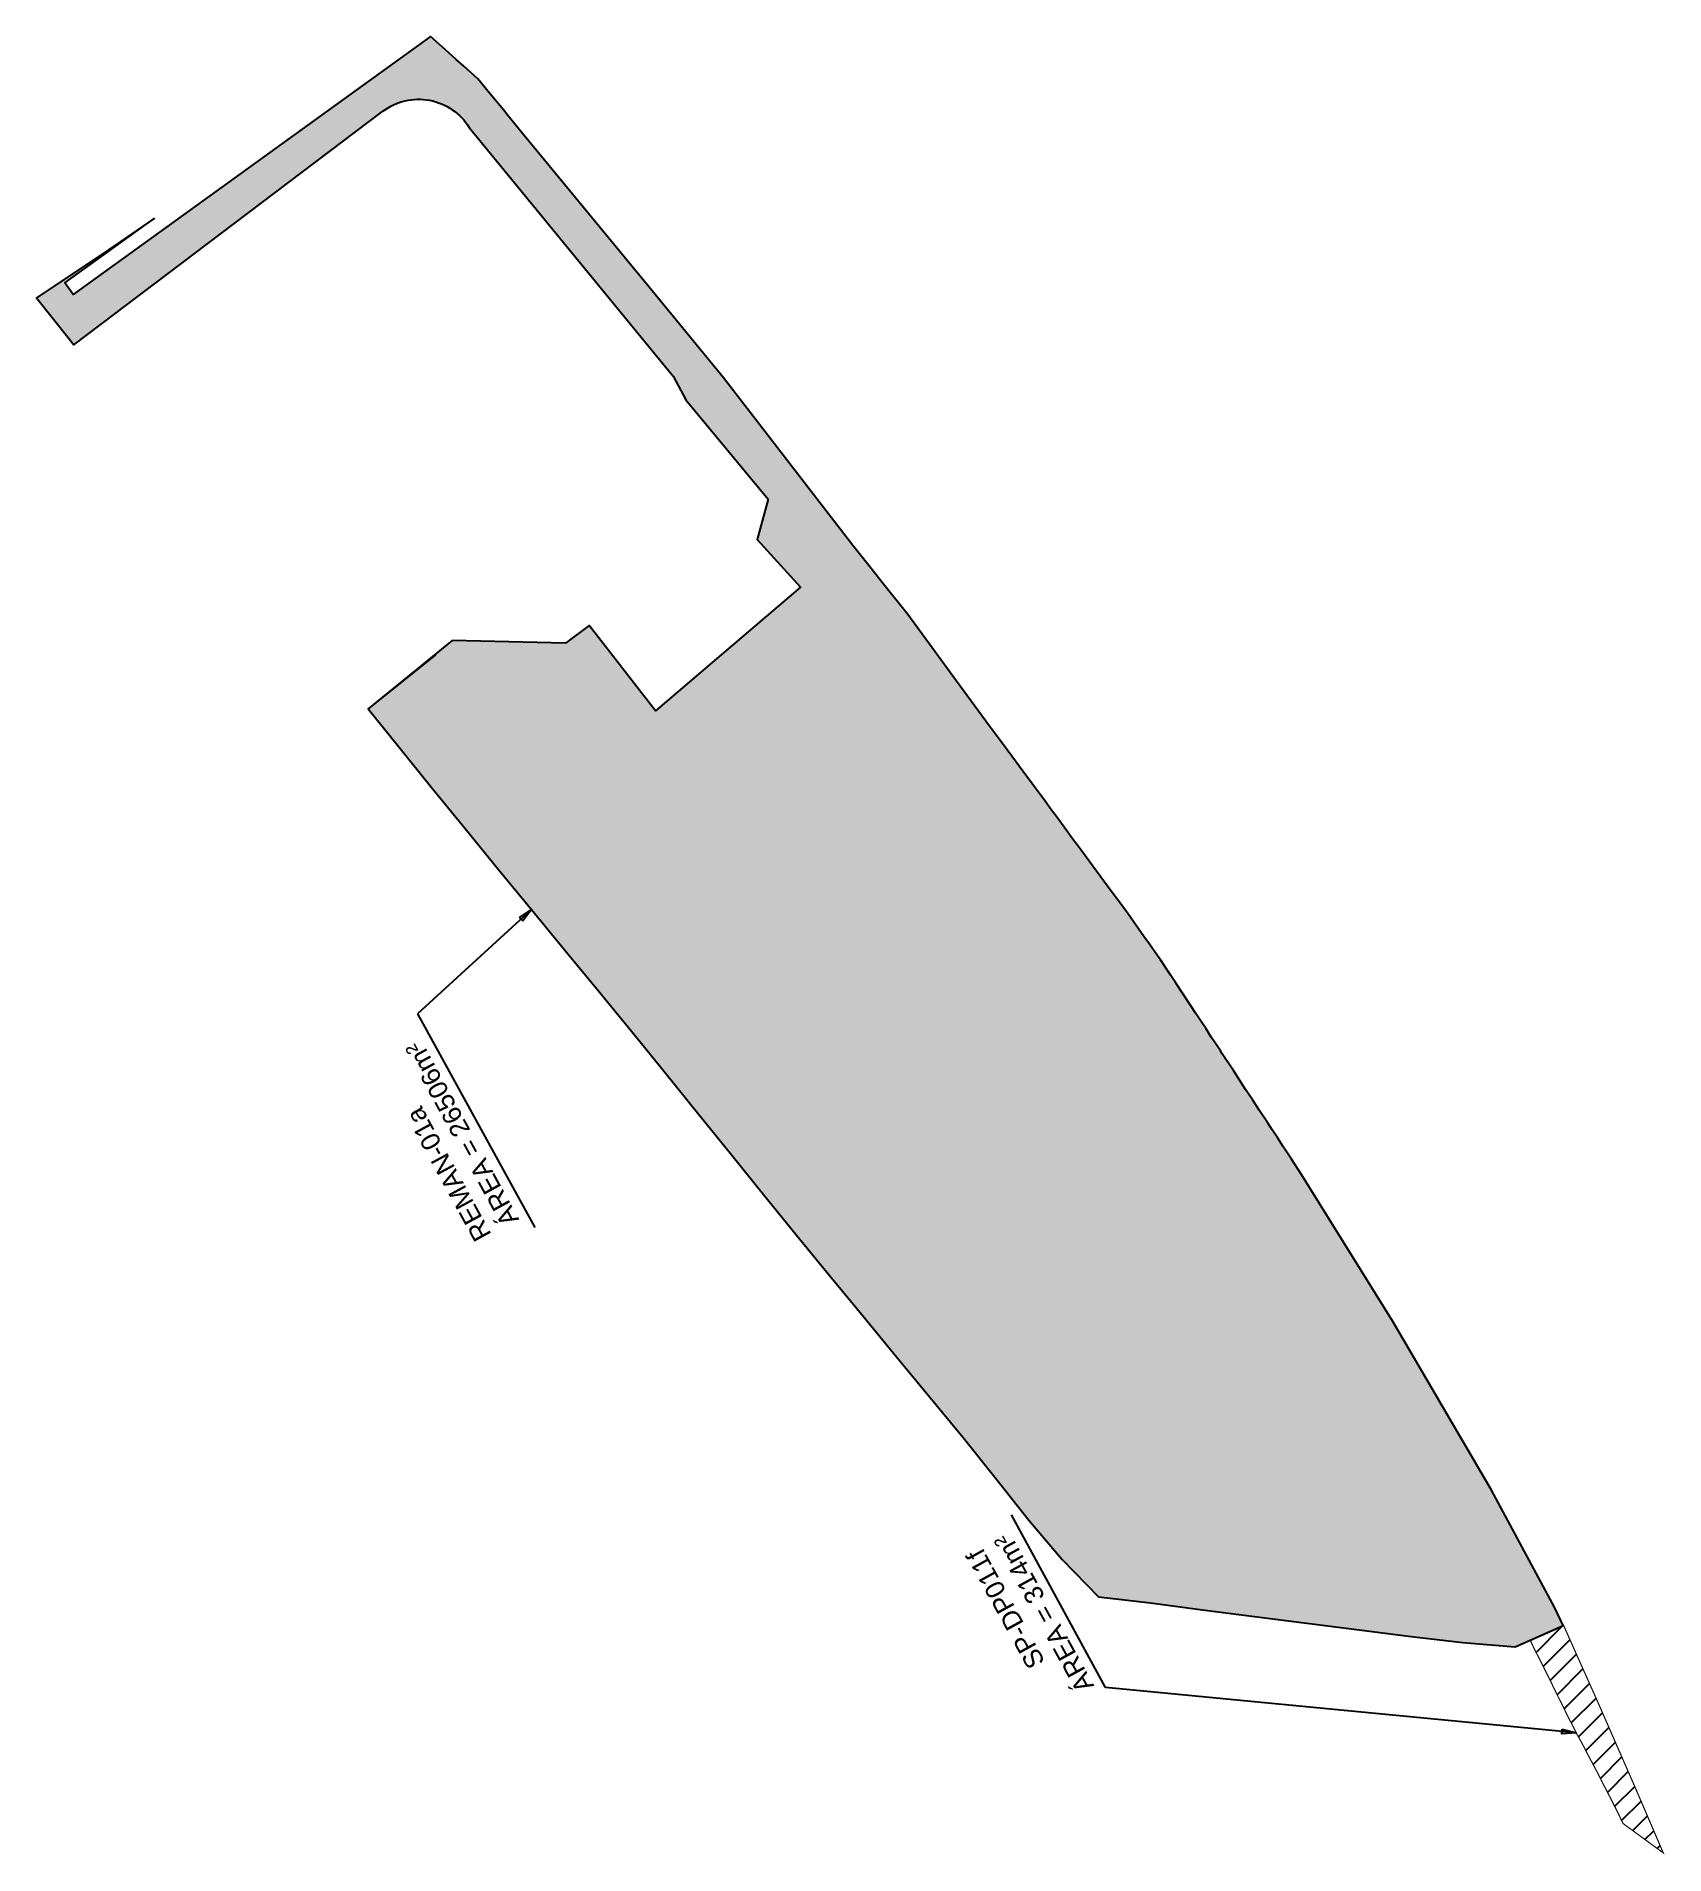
# Model space of a CAD drawing. Header units: metres. Extents: x 287051 to 328239, y 7396995 to 7466021.
# Drawn here: x 323910.3 to 324256.1, y 7399836.4 to 7400222.6 of the extents above; entities that cross this region are included whole.
import ezdxf

# ---------------------------------------------------------------- set-up
doc = ezdxf.new("R2010")
doc.units = ezdxf.units.M
doc.header["$LTSCALE"] = 10
doc.layers.add('_ÁREA REMANESCENTE', color=7, linetype='Continuous', lineweight=25, true_color=0xdb00db)
doc.layers.add('DESAPROPRIAÇÃO', color=160, linetype='Continuous')
doc.layers.add('U-HZ-TEXTO-DESAP', color=2, linetype='Continuous')
doc.styles.add('ARIAL', font='arial.ttf')
doc.styles.add('DIM', font='arial.ttf', dxfattribs={"width": 0.8})
doc.dimstyles.new('U-1_2000', dxfattribs={"dimscale": 2, "dimtxt": 1.5, "dimasz": 0.75, "dimexe": 0.75, "dimexo": 0.75, "dimgap": 0.25, "dimtad": 1, "dimzin": 4, "dimtxsty": 'DIM', "dimblk": 'ARCHTICK', "dimcen": 0.7, "dimdle": 0.75, "dimclrd": 256, "dimclre": 256, "dimclrt": 256, "dimaunit": 1, "dimadec": 3, "dimazin": 2, "dimtfac": 1, "dimtofl": 0, "dimtmove": 0, "dimatfit": 3, "dimldrblk": 'CLOSEDBLANK', "dimfxl": 0, "dimtolj": 1, "dimtzin": 0, "dimlwd": -1, "dimlwe": -1, "dimarcsym": 0})

msp = doc.modelspace()

# ---------------------------------------------------------------- texts
at = {"layer": 'U-HZ-TEXTO-DESAP', "color": 2, "linetype": 'Continuous', "lineweight": -3, "char_height": 4, "width": 103.7736377465915, "style": 'ARIAL'}
for s, insert, attachment_point, rotation in [('{\\C256;                                                           REMAN-01a\\PÁREA = 26506m²}', (324012.9242731525, 7399971.305434898, 0.3146792516392514), 7, 118.61793370997857), ('{\\C256;                                                           SP-DP011f\\PÁREA = 314m²}', (324117.0240235237, 7399905.065202414, 0.3146792516392514), 9, 118.79309572264565)]:
    msp.add_mtext(s, dxfattribs=dict(at, insert=insert, attachment_point=attachment_point, rotation=rotation))

# ---------------------------------------------------------------- blocks, each defined once
blk = doc.blocks.new('_ArchTick')
at = {"color": 0, "linetype": 'ByBlock', "const_width": 0.15}
blk.add_lwpolyline([(-0.5, -0.5), (0.5, 0.5)], dxfattribs=at)

# ---------------------------------------------------------------- hatches: boundary and pattern name
at = {"layer": '_ÁREA REMANESCENTE'}
h = msp.add_hatch(dxfattribs=at)
h.set_pattern_fill('ANGLE', color=256, scale=0.5)
h.set_pattern_definition([(0, (0, 0), (0, 3.4925), [2.54, -0.9525]), (90, (0, 0), (-3.4925, 2.138539473011066e-16), [2.54, -0.9525])])
edge = h.paths.add_edge_path()
edge.add_line((324133.8729212077, 7400047.392859885), (324132.6994353309, 7400048.984780344))
edge.add_line((324132.6994353309, 7400048.984780344), (324131.5258971829, 7400050.576771714))
edge.add_line((324131.5258971829, 7400050.576771714), (324130.3523088891, 7400052.16883111))
edge.add_line((324130.3523088891, 7400052.16883111), (324129.14719019, 7400053.803663835))
edge.add_line((324129.14719019, 7400053.803663835), (324126.8312643853, 7400056.945388626))
edge.add_line((324126.8312643853, 7400056.945388626), (324125.885108462, 7400058.228919175))
edge.add_line((324125.885108462, 7400058.228919175), (324124.483660017, 7400060.130087734))
edge.add_line((324124.483660017, 7400060.130087734), (324122.0408984475, 7400063.44387463))
edge.add_line((324122.0408984475, 7400063.44387463), (324119.7864181328, 7400066.502244066))
edge.add_line((324119.7864181328, 7400066.502244066), (324117.4366683541, 7400069.689853583))
edge.add_line((324117.4366683541, 7400069.689853583), (324114.8069373317, 7400073.249459427))
edge.add_line((324114.8069373317, 7400073.249459427), (324112.7285283444, 7400076.060633161))
edge.add_line((324112.7285283444, 7400076.060633161), (324110.3721643047, 7400079.247757899))
edge.add_line((324110.3721643047, 7400079.247757899), (324105.6574682852, 7400085.62466913))
edge.add_line((324105.6574682852, 7400085.62466913), (324095.3492198858, 7400099.799222969))
edge.add_line((324095.3492198858, 7400099.799222969), (324090.2156083402, 7400106.241368154))
edge.add_line((324090.2156083402, 7400106.241368154), (324086.5006320011, 7400110.903274635))
edge.add_line((324086.5006320011, 7400110.903274635), (324083.6700250965, 7400114.455390038))
edge.add_line((324083.6700250965, 7400114.455390038), (324056.225570681, 7400150.022823301))
edge.add_line((324056.225570681, 7400150.022823301), (324040.4013046968, 7400169.277062807))
edge.add_line((324040.4013046968, 7400169.277062807), (324013.8988222419, 7400201.524065303))
edge.add_line((324013.8988222419, 7400201.524065303), (324010.4077951213, 7400205.752814812))
edge.add_line((324010.4077951213, 7400205.752814812), (324010.3984207921, 7400205.76417012))
edge.add_line((324010.3984207921, 7400205.76417012), (324008.9570175743, 7400207.537026078))
edge.add_line((324008.9570175743, 7400207.537026078), (324006.4961008067, 7400210.485589447))
edge.add_line((324006.4961008067, 7400210.485589447), (324004.0152129068, 7400213.549986853))
edge.add_line((324004.0152129068, 7400213.549986853), (324001.0514882251, 7400216.211401184))
edge.add_line((324001.0514882251, 7400216.211401184), (323999.2604230865, 7400217.819771373))
edge.add_line((323999.2604230865, 7400217.819771373), (323998.5378076219, 7400218.468677516))
edge.add_line((323998.5378076219, 7400218.468677516), (323996.4356045663, 7400220.356448459))
edge.add_line((323996.4356045663, 7400220.356448459), (323993.9859451361, 7400222.556234004))
edge.add_line((323993.9859451361, 7400222.556234004), (323918.0897424327, 7400167.760061707))
edge.add_line((323918.0897424327, 7400167.760061707), (323916.3336446809, 7400170.192369391))
edge.add_line((323916.3336446809, 7400170.192369391), (323935.2809592789, 7400183.87210933))
edge.add_line((323935.2809592789, 7400183.87210933), (323924.4427339254, 7400176.430658028))
edge.add_line((323924.4427339254, 7400176.430658028), (323910.2614023156, 7400167.009147776))
edge.add_line((323910.2614023156, 7400167.009147776), (323917.2131061384, 7400158.300220262))
edge.add_line((323917.2131061384, 7400158.300220262), (323918.2092322341, 7400157.029657608))
edge.add_line((323918.2092322341, 7400157.029657608), (323983.8794508385, 7400206.649121379))
edge.add_arc((323991.4751148678, 7400196.596434799), 12.59962775362923, 31.732101665296227, 127.07416481829489, ccw=False)
edge.add_line((324002.1913069822, 7400203.223187103), (324045.4937050292, 7400150.393767457))
edge.add_line((324045.4937050292, 7400150.393767457), (324048.2062259649, 7400145.350878545))
edge.add_line((324048.2062259649, 7400145.350878545), (324065.6629767155, 7400124.29802572))
edge.add_line((324065.6629767155, 7400124.29802572), (324063.3666568779, 7400115.730597357))
edge.add_line((324063.3666568779, 7400115.730597357), (324072.5406247121, 7400105.589685791))
edge.add_line((324072.5406247121, 7400105.589685791), (324041.7775413743, 7400079.322734576))
edge.add_line((324041.7775413743, 7400079.322734576), (324027.6663963915, 7400097.43084969))
edge.add_line((324027.6663963915, 7400097.43084969), (324022.6386721129, 7400093.701538327))
edge.add_line((324022.6386721129, 7400093.701538327), (323998.5881858325, 7400094.284824))
edge.add_line((323998.5881858325, 7400094.284824), (323980.7566969893, 7400079.719234918))
edge.add_line((323980.7566969893, 7400079.719234918), (323987.2584286724, 7400071.647462157))
edge.add_line((323987.2584286724, 7400071.647462157), (323994.2645269756, 7400062.982396243))
edge.add_line((323994.2645269756, 7400062.982396243), (324001.3063123276, 7400054.346411048))
edge.add_line((324001.3063123276, 7400054.346411048), (324008.372641134, 7400045.730203568))
edge.add_line((324008.372641134, 7400045.730203568), (324015.4497709371, 7400037.12234491))
edge.add_line((324015.4497709371, 7400037.12234491), (324022.5260966687, 7400028.513400562))
edge.add_line((324022.5260966687, 7400028.513400562), (324029.5946124697, 7400019.898227481))
edge.add_line((324029.5946124697, 7400019.898227481), (324036.6489093216, 7400011.272239532))
edge.add_line((324036.6489093216, 7400011.272239532), (324043.6825782065, 7400002.630850578))
edge.add_line((324043.6825782065, 7400002.630850578), (324050.6917984265, 7399993.971252165))
edge.add_line((324050.6917984265, 7399993.971252165), (324057.6885613421, 7399985.301495691))
edge.add_line((324057.6885613421, 7399985.301495691), (324064.6908278268, 7399976.633732471))
edge.add_line((324064.6908278268, 7399976.633732471), (324071.7165698064, 7399967.980121406))
edge.add_line((324071.7165698064, 7399967.980121406), (324078.780728525, 7399959.351591588))
edge.add_line((324078.780728525, 7399959.351591588), (324085.8728728547, 7399950.748776314))
edge.add_line((324085.8728728547, 7399950.748776314), (324092.9699220017, 7399942.167175805))
edge.add_line((324092.9699220017, 7399942.167175805), (324100.0492916096, 7399933.59678113))
edge.add_line((324100.0492916096, 7399933.59678113), (324107.0937632452, 7399924.977755751))
edge.add_line((324107.0937632452, 7399924.977755751), (324114.0894193038, 7399916.225960858))
edge.add_line((324114.0894193038, 7399916.225960858), (324121.060181578, 7399907.459116244))
edge.add_line((324121.060181578, 7399907.459116244), (324128.0991089942, 7399899.098740898))
edge.add_line((324128.0991089942, 7399899.098740898), (324135.8432611609, 7399891.18984065))
edge.add_line((324135.8432611609, 7399891.18984065), (324146.8854988412, 7399889.915162111))
edge.add_line((324146.8854988412, 7399889.915162111), (324157.901968312, 7399888.415143562))
edge.add_line((324157.901968312, 7399888.415143562), (324168.9861921023, 7399886.992399844))
edge.add_line((324168.9861921023, 7399886.992399844), (324180.0892214562, 7399885.578498742))
edge.add_line((324180.0892214562, 7399885.578498742), (324191.1735810855, 7399884.157020717))
edge.add_line((324191.1735810855, 7399884.157020717), (324202.2163284675, 7399882.777427625))
edge.add_line((324202.2163284675, 7399882.777427625), (324213.2062715227, 7399881.480482315))
edge.add_line((324213.2062715227, 7399881.480482315), (324224.3146826292, 7399880.567485922))
edge.add_line((324224.3146826292, 7399880.567485922), (324234.5135968327, 7399885.074290819))
edge.add_line((324234.5135968327, 7399885.074290819), (324232.7837185597, 7399888.79672817))
edge.add_line((324232.7837185597, 7399888.79672817), (324219.3202395398, 7399913.793349736))
edge.add_line((324219.3202395398, 7399913.793349736), (324198.3531661151, 7399949.611436175))
edge.add_line((324198.3531661151, 7399949.611436175), (324179.0583996045, 7399980.702605821))
edge.add_line((324179.0583996045, 7399980.702605821), (324176.8271858378, 7399984.102550764))
edge.add_line((324176.8271858378, 7399984.102550764), (324174.9880748236, 7399986.905005771))
edge.add_line((324174.9880748236, 7399986.905005771), (324173.9031599344, 7399988.558209487))
edge.add_line((324173.9031599344, 7399988.558209487), (324172.7158334538, 7399990.372667148))
edge.add_line((324172.7158334538, 7399990.372667148), (324171.7683179338, 7399991.887816736))
edge.add_line((324171.7683179338, 7399991.887816736), (324169.9707137683, 7399994.550508681))
edge.add_line((324169.9707137683, 7399994.550508681), (324168.5992640051, 7399996.640336987))
edge.add_line((324168.5992640051, 7399996.640336987), (324167.090326845, 7399998.939669907))
edge.add_line((324167.090326845, 7399998.939669907), (324165.8562617794, 7400000.820150093))
edge.add_line((324165.8562617794, 7400000.820150093), (324164.4847153607, 7400002.910125684))
edge.add_line((324164.4847153607, 7400002.910125684), (324163.1131374541, 7400005.000149257))
edge.add_line((324163.1131374541, 7400005.000149257), (324162.1408812061, 7400006.481682654))
edge.add_line((324162.1408812061, 7400006.481682654), (324161.7415372499, 7400007.090206806))
edge.add_line((324161.7415372499, 7400007.090206806), (324160.8818405098, 7400008.400220945))
edge.add_line((324160.8818405098, 7400008.400220945), (324159.7965950816, 7400010.053928341))
edge.add_line((324159.7965950816, 7400010.053928341), (324158.6802099993, 7400011.755086639))
edge.add_line((324158.6802099993, 7400011.755086639), (324157.6254780708, 7400013.36084378))
edge.add_line((324157.6254780708, 7400013.36084378), (324156.5395176841, 7400015.01414411))
edge.add_line((324156.5395176841, 7400015.01414411), (324155.4535508762, 7400016.667454217))
edge.add_line((324155.4535508762, 7400016.667454217), (324152.1956315857, 7400021.627413258))
edge.add_line((324152.1956315857, 7400021.627413258), (324151.2402148985, 7400023.081969745))
edge.add_line((324151.2402148985, 7400023.081969745), (324149.0289552053, 7400026.448461217))
edge.add_line((324149.0289552053, 7400026.448461217), (324148.4718819225, 7400027.2327427))
edge.add_line((324148.4718819225, 7400027.2327427), (324146.6481481373, 7400029.800305498))
edge.add_line((324146.6481481373, 7400029.800305498), (324145.5029405249, 7400031.412598084))
edge.add_line((324145.5029405249, 7400031.412598084), (324144.3576877072, 7400033.024954313))
edge.add_line((324144.3576877072, 7400033.024954313), (324142.0670547522, 7400036.24984602))
edge.add_line((324142.0670547522, 7400036.24984602), (324140.9126198024, 7400037.842987623))
edge.add_line((324140.9126198024, 7400037.842987623), (324138.5662995116, 7400041.025944785))
edge.add_line((324138.5662995116, 7400041.025944785), (324136.2197276489, 7400044.209243223))
edge.add_line((324136.2197276489, 7400044.209243223), (324133.8729212077, 7400047.392859885))
at = {"layer": 'DESAPROPRIAÇÃO', "transparency": 33554687}
h = msp.add_hatch(dxfattribs=at)
h.set_pattern_fill('ANSI31', color=256)
h.set_pattern_definition([(45, (20000, 0), (-2.245064030267288, 2.245064030267288), [])])
h.paths.add_polyline_path([(324249.7921968749, 7399850.76151282), (324255.7896625581, 7399836.788766244), (324247.2539997988, 7399843.028908685), (324246.3959152044, 7399844.806986841), (324245.5304149452, 7399846.5506847), (324244.6615034838, 7399848.284637158), (324243.7636237345, 7399850.014610143), (324242.8260787224, 7399851.822548812), (324241.9627129524, 7399853.571301602), (324241.0632264735, 7399855.244929715), (324240.1007003398, 7399857.039541181), (324239.1851629825, 7399858.822947031), (324238.2989169153, 7399860.501564359), (324237.29220104, 7399862.299472312), (324236.3874070229, 7399864.13852795), (324235.4337596383, 7399865.938212682), (324234.5733358315, 7399867.771684109), (324233.6832412116, 7399869.501647476), (324232.769468461, 7399871.357273748), (324231.9100023797, 7399873.156506808), (324231.0477146177, 7399874.903176906), (324230.1681258187, 7399876.657280449), (324229.2686832812, 7399878.418954546), (324228.3218013632, 7399880.273589938), (324227.5810679101, 7399881.856431571), (324232.974216182, 7399884.239612972), (324234.6638251339, 7399884.986108385), (324241.8216604105, 7399868.970706176)])

# ---------------------------------------------------------------- linework, layer by layer
at = {"layer": '_ÁREA REMANESCENTE'}
msp.add_lwpolyline([(324133.8729212077, 7400047.392859885), (324132.6994353309, 7400048.984780344), (324131.5258971829, 7400050.576771714), (324130.3523088891, 7400052.16883111), (324129.14719019, 7400053.803663835), (324126.8312643853, 7400056.945388626), (324125.885108462, 7400058.228919175), (324124.483660017, 7400060.130087734), (324122.0408984475, 7400063.44387463), (324119.7864181328, 7400066.502244066), (324117.4366683541, 7400069.689853583), (324114.8069373317, 7400073.249459427), (324112.7285283444, 7400076.060633161), (324110.3721643047, 7400079.247757899), (324105.6574682852, 7400085.62466913), (324095.3492198858, 7400099.799222969), (324090.2156083402, 7400106.241368154), (324086.5006320011, 7400110.903274635), (324083.6700250965, 7400114.455390038), (324056.225570681, 7400150.022823301), (324040.4013046968, 7400169.277062807), (324013.8988222419, 7400201.524065303), (324010.4077951213, 7400205.752814812), (324009.4565971341, 7400206.929160632), (324007.954100715, 7400208.757329214), (324006.4961008067, 7400210.485589447), (324004.0152129068, 7400213.549986853), (324001.0514882251, 7400216.211401184), (323999.4339029329, 7400217.663987081), (323997.8585344323, 7400219.078662449), (323996.4356045663, 7400220.356448459), (323993.9859451361, 7400222.556234004), (323918.0897424327, 7400167.760061707), (323916.3336446809, 7400170.192369391), (323935.2809592789, 7400183.87210933), (323924.4427339254, 7400176.430658028), (323910.2614023156, 7400167.009147776), (323917.2131061384, 7400158.300220262), (323918.2092322341, 7400157.029657608), (323983.8794508385, 7400206.649121379, -0.4417932031233701), (324002.1913069822, 7400203.223187103), (324045.4937050292, 7400150.393767457), (324048.2062259649, 7400145.350878545), (324065.6629767155, 7400124.29802572), (324063.3666568779, 7400115.730597357), (324072.5406247121, 7400105.589685791), (324041.7775413743, 7400079.322734576), (324027.6663963915, 7400097.43084969), (324022.6386721129, 7400093.701538327), (323998.5881858325, 7400094.284824), (323980.7566969893, 7400079.719234918), (323987.2584286724, 7400071.647462157), (323994.2645269756, 7400062.982396243), (324001.3063123276, 7400054.346411048), (324008.372641134, 7400045.730203568), (324015.4497709371, 7400037.12234491), (324022.5260966687, 7400028.513400562), (324029.5946124697, 7400019.898227481), (324036.6489093216, 7400011.272239532), (324043.6825782065, 7400002.630850578), (324050.6917984265, 7399993.971252165), (324057.6885613421, 7399985.301495691), (324064.6908278268, 7399976.633732471), (324071.7165698064, 7399967.980121406), (324078.780728525, 7399959.351591588), (324085.8728728547, 7399950.748776314), (324092.9699220017, 7399942.167175805), (324100.0492916096, 7399933.59678113), (324107.0937632452, 7399924.977755751), (324114.0894193038, 7399916.225960858), (324121.060181578, 7399907.459116244), (324128.0991089942, 7399899.098740898), (324135.8432611609, 7399891.18984065), (324146.8854988412, 7399889.915162111), (324157.901968312, 7399888.415143562), (324168.9861921023, 7399886.992399844), (324180.0892214562, 7399885.578498742), (324191.1735810855, 7399884.157020717), (324202.2163284675, 7399882.777427625), (324213.2062715227, 7399881.480482315), (324224.3146826292, 7399880.567485922), (324234.5135968327, 7399885.074290819), (324232.7837185597, 7399888.79672817), (324219.3202395398, 7399913.793349736), (324198.3531661151, 7399949.611436175), (324179.0583996045, 7399980.702605821), (324176.8271858378, 7399984.102550764), (324174.9880748236, 7399986.905005771), (324173.9031599344, 7399988.558209487), (324172.7158334538, 7399990.372667148), (324171.7683179338, 7399991.887816736), (324169.9707137683, 7399994.550508681), (324168.5992640051, 7399996.640336987), (324167.090326845, 7399998.939669907), (324165.8562617794, 7400000.820150093), (324164.4847153607, 7400002.910125684), (324163.1131374541, 7400005.000149257), (324162.1408812061, 7400006.481682654), (324161.7415372499, 7400007.090206806), (324160.8818405098, 7400008.400220945), (324159.7965950816, 7400010.053928341), (324158.6802099993, 7400011.755086639), (324157.6254780708, 7400013.36084378), (324156.5395176841, 7400015.01414411), (324155.4535508762, 7400016.667454217), (324152.1956315857, 7400021.627413258), (324151.2402148985, 7400023.081969745), (324149.0289552053, 7400026.448461217), (324148.4718819225, 7400027.2327427), (324146.6481481373, 7400029.800305498), (324145.5029405249, 7400031.412598084), (324144.3576877072, 7400033.024954313), (324142.0670547522, 7400036.24984602), (324140.9126198024, 7400037.842987623), (324138.5662995116, 7400041.025944785), (324136.2197276489, 7400044.209243223)], format="xyb", close=True, dxfattribs=at)
msp.add_lwpolyline([(323995.0300278384, 7400091.216259197), (323980.7566969889, 7400079.719234918)], dxfattribs=at)
at = {"layer": 'DESAPROPRIAÇÃO', "transparency": 33554687, "const_width": 0.25, "flags": 128}
msp.add_lwpolyline([(324249.7921968749, 7399850.76151282), (324255.7896625581, 7399836.788766244), (324247.2539997988, 7399843.028908685), (324246.3959152044, 7399844.806986841), (324245.5304149452, 7399846.5506847), (324244.6615034838, 7399848.284637158), (324243.7636237345, 7399850.014610143), (324242.8260787224, 7399851.822548812), (324241.9627129524, 7399853.571301602), (324241.0632264735, 7399855.244929715), (324240.1007003398, 7399857.039541181), (324239.1851629825, 7399858.822947031), (324238.2989169153, 7399860.501564359), (324237.29220104, 7399862.299472312), (324236.3874070229, 7399864.13852795), (324235.4337596383, 7399865.938212682), (324234.5733358315, 7399867.771684109), (324233.6832412116, 7399869.501647476), (324232.769468461, 7399871.357273748), (324231.9100023797, 7399873.156506808), (324231.0477146177, 7399874.903176906), (324230.1681258187, 7399876.657280449), (324229.2686832812, 7399878.418954546), (324228.3218013632, 7399880.273589938), (324227.5810679101, 7399881.856431571), (324232.974216182, 7399884.239612972), (324234.6638251339, 7399884.986108385), (324241.8216604105, 7399868.970706176), (324249.7921968749, 7399850.76151282)], dxfattribs=at)

msp.set_redraw_order([(e.dxf.handle, doc.entitydb.next_handle()) for e in msp.query("TEXT MTEXT ATTDEF DIMENSION ARC_DIMENSION")])  # texts and dimensions are drawn at this point

# ---------------------------------------------------------------- leaders
at = {"layer": 'U-HZ-TEXTO-DESAP', "color": 2, "linetype": 'Continuous', "lineweight": -3}
for points in [[(324015.4497709371, 7400037.12234491), (323991.1994980598, 7400014.966972382), (324016.1260402753, 7399969.581290747)], [(324237.29220104, 7399862.299472312), (324137.3599739776, 7399871.944298519), (324117.3681101094, 7399908.559138173)]]:
    msp.add_leader(points, dimstyle='U-1_2000', override={"dimscale": 1, "dimasz": 3}, dxfattribs=at)

doc.saveas('drawing.dxf')
